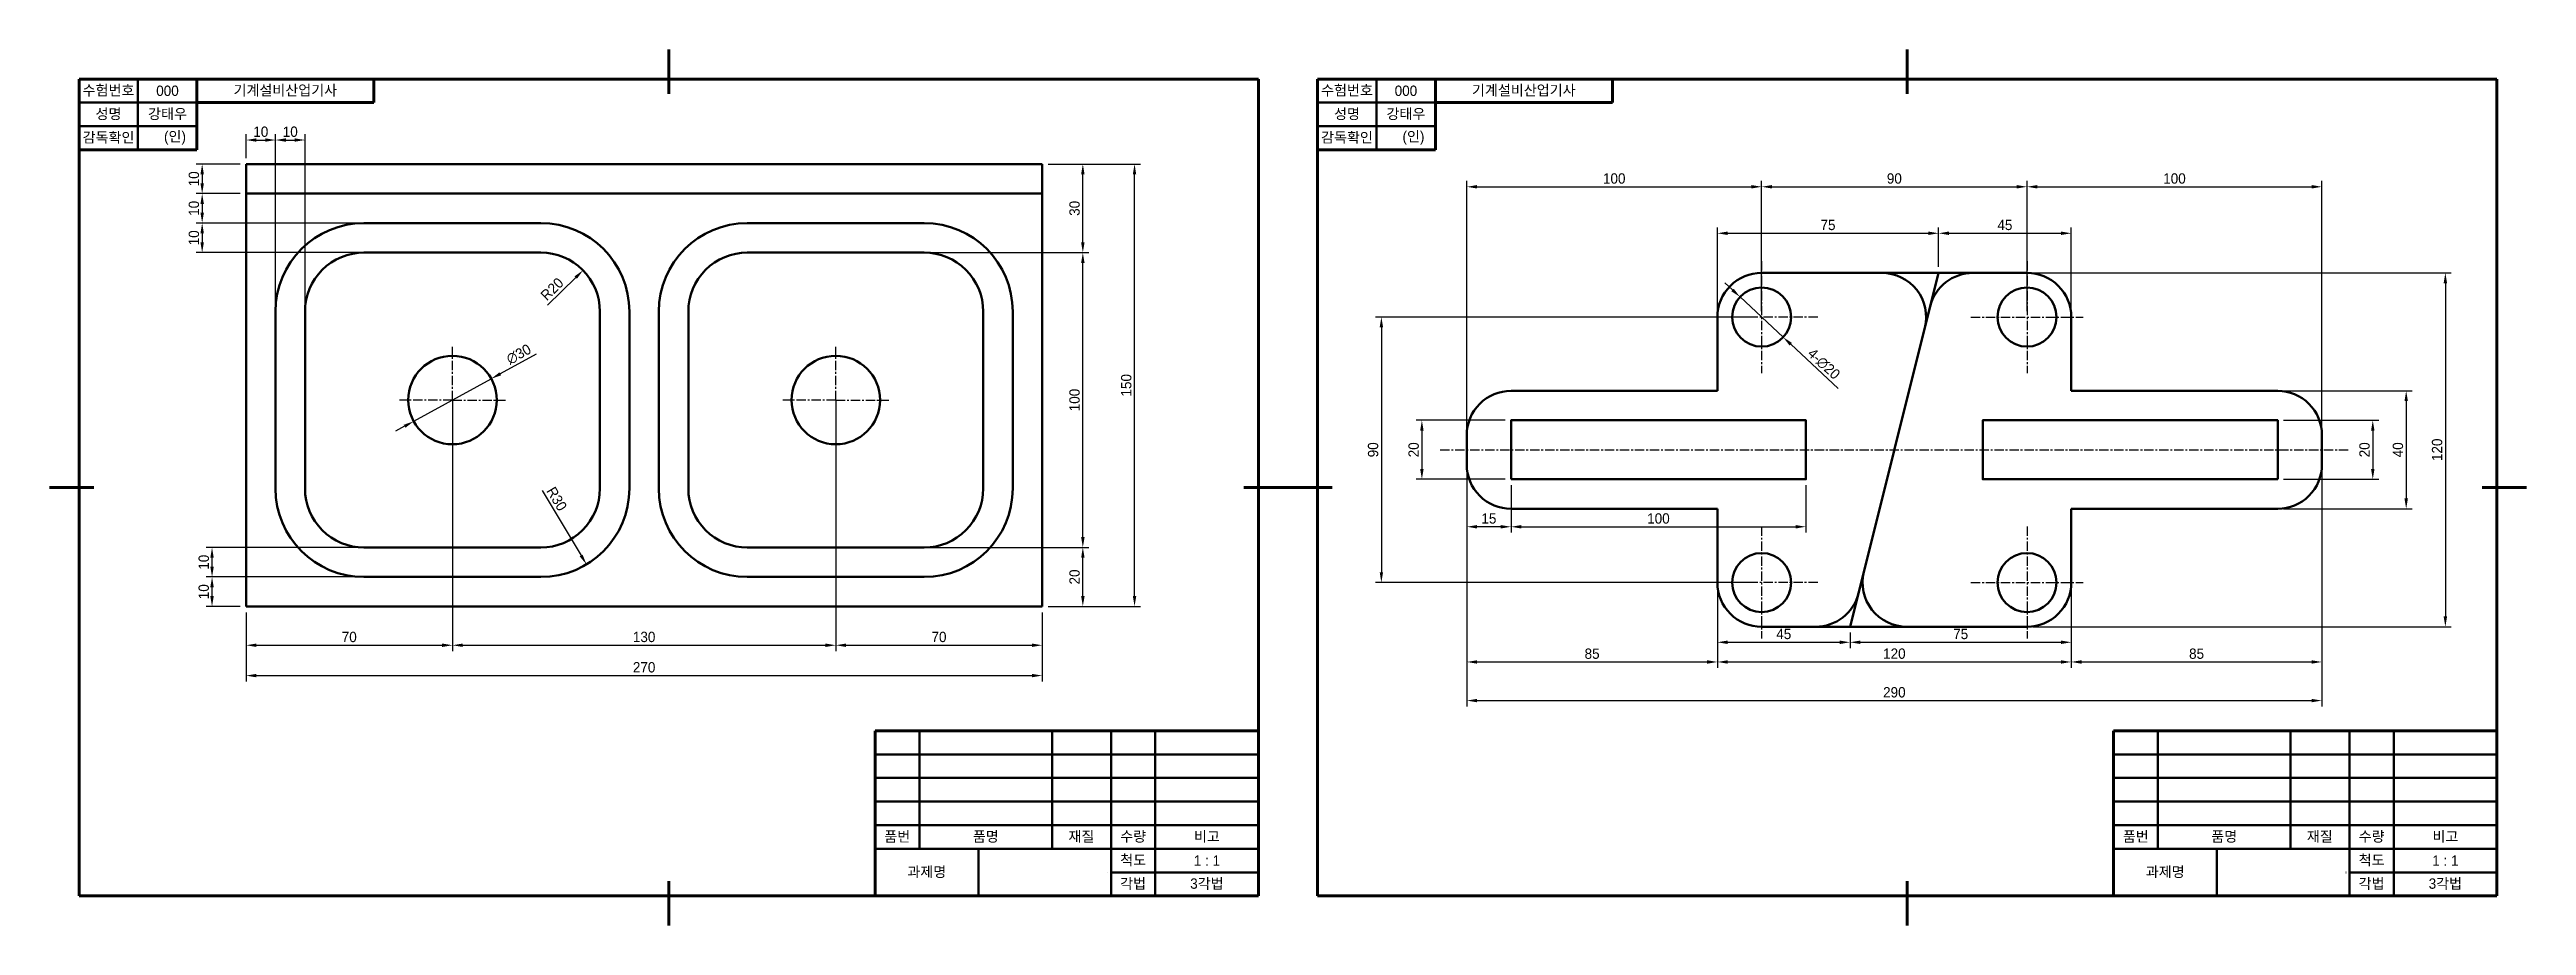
# Model space of a CAD drawing. Header units: millimetres. Extents: x 0 to 2520, y 0 to 297.
# Drawn here: x 1680 to 2520, y 0 to 297 of the extents above; entities that cross this region are included whole.
import ezdxf

# ---------------------------------------------------------------- set-up
doc = ezdxf.new("R2010")
doc.units = ezdxf.units.MM
doc.header["$LTSCALE"] = 0.1
doc.linetypes.add('CENTER', pattern=[50.8, 31.75, -6.35, 6.35, -6.35])
for name, color, linetype, lineweight in [('1.윤곽선', 5, 'Continuous', 70), ('2.외형선', 3, 'Continuous', 50), ('4.일반주서', 2, 'Continuous', 35), ('5.중심선', 1, 'CENTER', 25)]:
    doc.layers.add(name, color=color, linetype=linetype, lineweight=lineweight)
doc.styles.add('굴림', font='')
doc.styles.get('굴림').set_extended_font_data('Gulim')
doc.dimstyles.new('기계제도기능사치수', dxfattribs={"dimtxt": 3.5, "dimasz": 3.5, "dimexe": 2, "dimexo": 2, "dimgap": 1, "dimtad": 1, "dimdsep": 46, "dimtxsty": '굴림', "dimcen": 2.5, "dimclrd": 1, "dimclre": 1, "dimclrt": 2, "dimazin": 2, "dimtfac": 1, "dimtmove": 0, "dimatfit": 3, "dimfxl": 1, "dimarcsym": 0})

msp = doc.modelspace()

# ---------------------------------------------------------------- texts
at = {"layer": '4.일반주서', "char_height": 3.5, "attachment_point": 5, "style": '굴림'}
for s, insert, width in [('수험번호', (1700, 283), 20), ('성명', (1700, 275), 20), ('강태우', (1720, 275), 20), ('000', (1720, 283), 20), ('기계설비산업기사', (1759.963, 283), 60.07361), ('수험번호', (2120, 283), 20), ('성명', (2120, 275), 20), ('강태우', (2140, 275), 20), ('000', (2140, 283), 20), ('기계설비산업기사', (2179.963, 283), 60.07361), ('감독확인', (1700, 267), 20), ('    (인)', (1720, 267), 20), ('감독확인', (2120, 267), 20), ('    (인)', (2140, 267), 20), ('품번', (1967.5, 30), 15), ('품명', (1997.5, 30), 45), ('재질', (2029.926, 30), 19.8528), ('수량', (2047.5, 30), 15), ('비고', (2072.5, 30), 35), ('품번', (2387.5, 30), 15), ('품명', (2417.5, 30), 45), ('재질', (2449.926, 30), 19.8528), ('수량', (2467.5, 30), 15), ('비고', (2492.5, 30), 35), ('과제명', (1977.5, 18), 35), ('척도', (2047.5, 22), 15), ('1 : 1', (2072.5, 22), 35), ('과제명', (2397.5, 18), 35), ('척도', (2467.5, 22), 15), ('1 : 1', (2492.5, 22), 35), ('각법', (2047.463, 14), 15.0736), ('3각법', (2072.5, 14), 35), ('각법', (2467.463, 14), 15.0736), ('3각법', (2492.5, 14), 35)]:
    msp.add_mtext(s, dxfattribs=dict(at, insert=insert, width=width))

# ---------------------------------------------------------------- blocks, each defined once
blk = doc.blocks.new('*D66')
at = {"layer": '2.외형선', "color": 1, "lineweight": -2, "transparency": 16777216}
for p, q in [((1744.64, 258.16), (1729.76, 258.16)), ((1731.76, 254.66), (1731.76, 251.66)), ((1744.64, 248.16), (1729.76, 248.16))]:
    blk.add_line(p, q, dxfattribs=at)
at = {"layer": '2.외형선', "color": 1, "transparency": 16777216}
for points in [[(1731.18, 254.66), (1732.35, 254.66), (1731.76, 258.16)], [(1731.18, 251.66), (1732.35, 251.66), (1731.76, 248.16)]]:
    blk.add_solid(points, dxfattribs=at)
at = {"layer": 'Defpoints', "color": 0, "transparency": 16777216}
for p in [(1746.64, 258.16), (1731.76, 248.16), (1746.64, 248.16)]:
    blk.add_point(p, dxfattribs=at)
at = {"layer": '2.외형선', "color": 2, "transparency": 16777216, "insert": (1728.97, 253.16), "char_height": 3.5, "attachment_point": 5, "rotation": 90, "style": '굴림'}
blk.add_mtext('10', dxfattribs=at)
blk = doc.blocks.new('*D67')
at = {"layer": '2.외형선', "color": 1, "lineweight": -2, "transparency": 16777216}
for p, q in [((1744.64, 248.16), (1729.76, 248.16)), ((1731.76, 244.66), (1731.76, 241.66)), ((1784.64, 238.16), (1729.76, 238.16))]:
    blk.add_line(p, q, dxfattribs=at)
at = {"layer": '2.외형선', "color": 1, "transparency": 16777216}
for points in [[(1731.18, 244.66), (1732.35, 244.66), (1731.76, 248.16)], [(1731.18, 241.66), (1732.35, 241.66), (1731.76, 238.16)]]:
    blk.add_solid(points, dxfattribs=at)
at = {"layer": 'Defpoints', "color": 0, "transparency": 16777216}
for p in [(1746.64, 248.16), (1731.76, 238.16), (1786.64, 238.16)]:
    blk.add_point(p, dxfattribs=at)
at = {"layer": '2.외형선', "color": 2, "transparency": 16777216, "insert": (1728.97, 243.16), "char_height": 3.5, "attachment_point": 5, "rotation": 90, "style": '굴림'}
blk.add_mtext('10', dxfattribs=at)
blk = doc.blocks.new('*D68')
at = {"layer": '2.외형선', "color": 1, "lineweight": -2, "transparency": 16777216}
for p, q in [((1784.64, 238.16), (1729.76, 238.16)), ((1784.64, 228.16), (1729.76, 228.16)), ((1731.76, 234.66), (1731.76, 231.66))]:
    blk.add_line(p, q, dxfattribs=at)
at = {"layer": '2.외형선', "color": 1, "transparency": 16777216}
for points in [[(1731.18, 234.66), (1732.35, 234.66), (1731.76, 238.16)], [(1731.18, 231.66), (1732.35, 231.66), (1731.76, 228.16)]]:
    blk.add_solid(points, dxfattribs=at)
at = {"layer": 'Defpoints', "color": 0, "transparency": 16777216}
for p in [(1786.64, 238.16), (1731.76, 228.16), (1786.64, 228.16)]:
    blk.add_point(p, dxfattribs=at)
at = {"layer": '2.외형선', "color": 2, "transparency": 16777216, "insert": (1728.97, 233.16), "char_height": 3.5, "attachment_point": 5, "rotation": 90, "style": '굴림'}
blk.add_mtext('10', dxfattribs=at)
blk = doc.blocks.new('*D69')
at = {"layer": '2.외형선', "color": 1, "lineweight": -2, "transparency": 16777216}
for p, q in [((1746.64, 260.16), (1746.64, 268.32)), ((1750.14, 266.32), (1753.14, 266.32)), ((1756.64, 210.16), (1756.64, 268.32))]:
    blk.add_line(p, q, dxfattribs=at)
at = {"layer": '2.외형선', "color": 1, "transparency": 16777216}
for points in [[(1750.14, 266.9), (1750.14, 265.74), (1746.64, 266.32)], [(1753.14, 266.9), (1753.14, 265.74), (1756.64, 266.32)]]:
    blk.add_solid(points, dxfattribs=at)
at = {"layer": 'Defpoints', "color": 0, "transparency": 16777216}
for p in [(1756.64, 266.32), (1746.64, 258.16), (1756.64, 208.16)]:
    blk.add_point(p, dxfattribs=at)
at = {"layer": '2.외형선', "color": 2, "transparency": 16777216, "insert": (1751.64, 269.12), "char_height": 3.5, "attachment_point": 5, "style": '굴림'}
blk.add_mtext('10', dxfattribs=at)
blk = doc.blocks.new('*D70')
at = {"layer": '2.외형선', "color": 1, "lineweight": -2, "transparency": 16777216}
for p, q in [((1756.64, 210.16), (1756.64, 268.32)), ((1760.14, 266.32), (1763.14, 266.32)), ((1766.64, 210.16), (1766.64, 268.32))]:
    blk.add_line(p, q, dxfattribs=at)
at = {"layer": '2.외형선', "color": 1, "transparency": 16777216}
for points in [[(1760.14, 266.9), (1760.14, 265.74), (1756.64, 266.32)], [(1763.14, 266.9), (1763.14, 265.74), (1766.64, 266.32)]]:
    blk.add_solid(points, dxfattribs=at)
at = {"layer": 'Defpoints', "color": 0, "transparency": 16777216}
for p in [(1766.64, 266.32), (1756.64, 208.16), (1766.64, 208.16)]:
    blk.add_point(p, dxfattribs=at)
at = {"layer": '2.외형선', "color": 2, "transparency": 16777216, "insert": (1761.64, 269.12), "char_height": 3.5, "attachment_point": 5, "style": '굴림'}
blk.add_mtext('10', dxfattribs=at)
blk = doc.blocks.new('*D71')
at = {"layer": '2.외형선', "color": 1, "lineweight": -2, "transparency": 16777216}
for p, q in [((1784.64, 118.16), (1733.11, 118.16)), ((1735.11, 111.66), (1735.11, 114.66)), ((1744.64, 108.16), (1733.11, 108.16))]:
    blk.add_line(p, q, dxfattribs=at)
at = {"layer": '2.외형선', "color": 1, "transparency": 16777216}
for points in [[(1734.52, 114.66), (1735.69, 114.66), (1735.11, 118.16)], [(1734.52, 111.66), (1735.69, 111.66), (1735.11, 108.16)]]:
    blk.add_solid(points, dxfattribs=at)
at = {"layer": 'Defpoints', "color": 0, "transparency": 16777216}
for p in [(1735.11, 118.16), (1786.64, 118.16), (1746.64, 108.16)]:
    blk.add_point(p, dxfattribs=at)
at = {"layer": '2.외형선', "color": 2, "transparency": 16777216, "insert": (1732.31, 113.16), "char_height": 3.5, "attachment_point": 5, "rotation": 90, "style": '굴림'}
blk.add_mtext('10', dxfattribs=at)
blk = doc.blocks.new('*D72')
at = {"layer": '2.외형선', "color": 1, "lineweight": -2, "transparency": 16777216}
for p, q in [((1784.64, 128.16), (1733.11, 128.16)), ((1784.64, 118.16), (1733.11, 118.16)), ((1735.11, 121.66), (1735.11, 124.66))]:
    blk.add_line(p, q, dxfattribs=at)
at = {"layer": '2.외형선', "color": 1, "transparency": 16777216}
for points in [[(1734.52, 124.66), (1735.69, 124.66), (1735.11, 128.16)], [(1734.52, 121.66), (1735.69, 121.66), (1735.11, 118.16)]]:
    blk.add_solid(points, dxfattribs=at)
at = {"layer": 'Defpoints', "color": 0, "transparency": 16777216}
for p in [(1735.11, 128.16), (1786.64, 128.16), (1786.64, 118.16)]:
    blk.add_point(p, dxfattribs=at)
at = {"layer": '2.외형선', "color": 2, "transparency": 16777216, "insert": (1732.31, 123.16), "char_height": 3.5, "attachment_point": 5, "rotation": 90, "style": '굴림'}
blk.add_mtext('10', dxfattribs=at)
blk = doc.blocks.new('*D73')
at = {"layer": '2.외형선', "color": 1, "lineweight": -2, "transparency": 16777216}
for p, q in [((1816.64, 176.16), (1816.64, 93.01)), ((1746.64, 106.16), (1746.64, 93.01)), ((1750.14, 95.01), (1813.14, 95.01))]:
    blk.add_line(p, q, dxfattribs=at)
at = {"layer": '2.외형선', "color": 1, "transparency": 16777216}
for points in [[(1750.14, 95.59), (1750.14, 94.43), (1746.64, 95.01)], [(1813.14, 95.59), (1813.14, 94.43), (1816.64, 95.01)]]:
    blk.add_solid(points, dxfattribs=at)
at = {"layer": 'Defpoints', "color": 0, "transparency": 16777216}
for p in [(1816.64, 178.16), (1746.64, 108.16), (1816.64, 95.01)]:
    blk.add_point(p, dxfattribs=at)
at = {"layer": '2.외형선', "color": 2, "transparency": 16777216, "insert": (1781.64, 97.81), "char_height": 3.5, "attachment_point": 5, "style": '굴림'}
blk.add_mtext('70', dxfattribs=at)
blk = doc.blocks.new('*D74')
at = {"layer": '2.외형선', "color": 1, "lineweight": -2, "transparency": 16777216}
for p, q in [((1816.64, 176.16), (1816.64, 93.01)), ((1946.64, 176.16), (1946.64, 93.01)), ((1820.14, 95.01), (1943.14, 95.01))]:
    blk.add_line(p, q, dxfattribs=at)
at = {"layer": '2.외형선', "color": 1, "transparency": 16777216}
for points in [[(1820.14, 95.59), (1820.14, 94.43), (1816.64, 95.01)], [(1943.14, 95.59), (1943.14, 94.43), (1946.64, 95.01)]]:
    blk.add_solid(points, dxfattribs=at)
at = {"layer": 'Defpoints', "color": 0, "transparency": 16777216}
for p in [(1816.64, 178.16), (1946.64, 178.16), (1946.64, 95.01)]:
    blk.add_point(p, dxfattribs=at)
at = {"layer": '2.외형선', "color": 2, "transparency": 16777216, "insert": (1881.64, 97.81), "char_height": 3.5, "attachment_point": 5, "style": '굴림'}
blk.add_mtext('130', dxfattribs=at)
blk = doc.blocks.new('*D75')
at = {"layer": '2.외형선', "color": 1, "lineweight": -2, "transparency": 16777216}
for p, q in [((1946.64, 176.16), (1946.64, 93.01)), ((2016.64, 106.16), (2016.64, 93.01)), ((1950.14, 95.01), (2013.14, 95.01))]:
    blk.add_line(p, q, dxfattribs=at)
at = {"layer": '2.외형선', "color": 1, "transparency": 16777216}
for points in [[(1950.14, 95.59), (1950.14, 94.43), (1946.64, 95.01)], [(2013.14, 95.59), (2013.14, 94.43), (2016.64, 95.01)]]:
    blk.add_solid(points, dxfattribs=at)
at = {"layer": 'Defpoints', "color": 0, "transparency": 16777216}
for p in [(1946.64, 178.16), (2016.64, 108.16), (2016.64, 95.01)]:
    blk.add_point(p, dxfattribs=at)
at = {"layer": '2.외형선', "color": 2, "transparency": 16777216, "insert": (1981.64, 97.81), "char_height": 3.5, "attachment_point": 5, "style": '굴림'}
blk.add_mtext('70', dxfattribs=at)
blk = doc.blocks.new('*D76')
at = {"layer": '2.외형선', "color": 1, "lineweight": -2, "transparency": 16777216}
for p, q in [((1746.64, 106.16), (1746.64, 82.72)), ((2016.64, 106.16), (2016.64, 82.72)), ((1750.14, 84.72), (2013.14, 84.72))]:
    blk.add_line(p, q, dxfattribs=at)
at = {"layer": '2.외형선', "color": 1, "transparency": 16777216}
for points in [[(1750.14, 85.3), (1750.14, 84.14), (1746.64, 84.72)], [(2013.14, 85.3), (2013.14, 84.14), (2016.64, 84.72)]]:
    blk.add_solid(points, dxfattribs=at)
at = {"layer": 'Defpoints', "color": 0, "transparency": 16777216}
for p in [(1746.64, 108.16), (2016.64, 108.16), (2016.64, 84.72)]:
    blk.add_point(p, dxfattribs=at)
at = {"layer": '2.외형선', "color": 2, "transparency": 16777216, "insert": (1881.64, 87.52), "char_height": 3.5, "attachment_point": 5, "style": '굴림'}
blk.add_mtext('270', dxfattribs=at)
blk = doc.blocks.new('*D77')
at = {"layer": '2.외형선', "color": 1, "lineweight": -2, "transparency": 16777216}
for p, q in [((2018.64, 258.16), (2049.96, 258.16)), ((2047.96, 111.66), (2047.96, 254.66)), ((2018.64, 108.16), (2049.96, 108.16))]:
    blk.add_line(p, q, dxfattribs=at)
at = {"layer": '2.외형선', "color": 1, "transparency": 16777216}
for points in [[(2047.38, 254.66), (2048.54, 254.66), (2047.96, 258.16)], [(2047.38, 111.66), (2048.54, 111.66), (2047.96, 108.16)]]:
    blk.add_solid(points, dxfattribs=at)
at = {"layer": 'Defpoints', "color": 0, "transparency": 16777216}
for p in [(2016.64, 258.16), (2047.96, 258.16), (2016.64, 108.16)]:
    blk.add_point(p, dxfattribs=at)
at = {"layer": '2.외형선', "color": 2, "transparency": 16777216, "insert": (2045.16, 183.16), "char_height": 3.5, "attachment_point": 5, "rotation": 90, "style": '굴림'}
blk.add_mtext('150', dxfattribs=at)
blk = doc.blocks.new('*D78')
at = {"layer": '2.외형선', "color": 1, "lineweight": -2, "transparency": 16777216}
for p, q in [((1978.64, 128.16), (2032.42, 128.16)), ((2030.42, 111.66), (2030.42, 124.66)), ((2018.64, 108.16), (2032.42, 108.16))]:
    blk.add_line(p, q, dxfattribs=at)
at = {"layer": '2.외형선', "color": 1, "transparency": 16777216}
for points in [[(2029.84, 124.66), (2031.01, 124.66), (2030.42, 128.16)], [(2029.84, 111.66), (2031.01, 111.66), (2030.42, 108.16)]]:
    blk.add_solid(points, dxfattribs=at)
at = {"layer": 'Defpoints', "color": 0, "transparency": 16777216}
for p in [(1976.64, 128.16), (2030.42, 128.16), (2016.64, 108.16)]:
    blk.add_point(p, dxfattribs=at)
at = {"layer": '2.외형선', "color": 2, "transparency": 16777216, "insert": (2027.63, 118.16), "char_height": 3.5, "attachment_point": 5, "rotation": 90, "style": '굴림'}
blk.add_mtext('20', dxfattribs=at)
blk = doc.blocks.new('*D79')
at = {"layer": '2.외형선', "color": 1, "lineweight": -2, "transparency": 16777216}
for p, q in [((1978.64, 228.16), (2032.42, 228.16)), ((2030.42, 131.66), (2030.42, 224.66)), ((1978.64, 128.16), (2032.42, 128.16))]:
    blk.add_line(p, q, dxfattribs=at)
at = {"layer": '2.외형선', "color": 1, "transparency": 16777216}
for points in [[(2029.84, 224.66), (2031.01, 224.66), (2030.42, 228.16)], [(2029.84, 131.66), (2031.01, 131.66), (2030.42, 128.16)]]:
    blk.add_solid(points, dxfattribs=at)
at = {"layer": 'Defpoints', "color": 0, "transparency": 16777216}
for p in [(1976.64, 228.16), (2030.42, 228.16), (1976.64, 128.16)]:
    blk.add_point(p, dxfattribs=at)
at = {"layer": '2.외형선', "color": 2, "transparency": 16777216, "insert": (2027.62, 178.16), "char_height": 3.5, "attachment_point": 5, "rotation": 90, "style": '굴림'}
blk.add_mtext('100', dxfattribs=at)
blk = doc.blocks.new('*D80')
at = {"layer": '2.외형선', "color": 1, "lineweight": -2, "transparency": 16777216}
for p, q in [((2018.64, 258.16), (2032.42, 258.16)), ((2030.42, 231.66), (2030.42, 254.66)), ((1978.64, 228.16), (2032.42, 228.16))]:
    blk.add_line(p, q, dxfattribs=at)
at = {"layer": '2.외형선', "color": 1, "transparency": 16777216}
for points in [[(2029.84, 254.66), (2031.01, 254.66), (2030.42, 258.16)], [(2029.84, 231.66), (2031.01, 231.66), (2030.42, 228.16)]]:
    blk.add_solid(points, dxfattribs=at)
at = {"layer": 'Defpoints', "color": 0, "transparency": 16777216}
for p in [(2016.64, 258.16), (2030.42, 258.16), (1976.64, 228.16)]:
    blk.add_point(p, dxfattribs=at)
at = {"layer": '2.외형선', "color": 2, "transparency": 16777216, "insert": (2027.63, 243.16), "char_height": 3.5, "attachment_point": 5, "rotation": 90, "style": '굴림'}
blk.add_mtext('30', dxfattribs=at)
blk = doc.blocks.new('*D81')
at = {"layer": '2.외형선', "color": 1, "lineweight": -2, "transparency": 16777216}
for p, q in [((1845.01, 193.71), (1832.86, 187.05)), ((1803.49, 170.95), (1829.79, 185.37)), ((1800.42, 169.26), (1797.35, 167.58))]:
    blk.add_line(p, q, dxfattribs=at)
at = {"layer": '2.외형선', "color": 1, "transparency": 16777216}
for points in [[(1832.58, 187.56), (1833.14, 186.54), (1829.79, 185.37)], [(1800.14, 169.77), (1800.7, 168.75), (1803.49, 170.95)]]:
    blk.add_solid(points, dxfattribs=at)
at = {"layer": 'Defpoints', "color": 0, "transparency": 16777216}
for p in [(1829.79, 185.37), (1803.49, 170.95)]:
    blk.add_point(p, dxfattribs=at)
at = {"layer": '2.외형선', "color": 2, "transparency": 16777216, "insert": (1839.13, 193.67), "char_height": 3.5, "attachment_point": 5, "rotation": 28.73729, "style": '굴림'}
blk.add_mtext('∅30', dxfattribs=at)
blk = doc.blocks.new('*D82')
at = {"layer": '2.외형선', "color": 1, "lineweight": -2, "transparency": 16777216}
blk.add_line((1848.85, 210.31), (1858.44, 219.69), dxfattribs=at)
at = {"layer": '2.외형선', "color": 1, "transparency": 16777216}
blk.add_solid([(1858.03, 220.11), (1858.85, 219.28), (1860.94, 222.14)], dxfattribs=at)
at = {"layer": 'Defpoints', "color": 0, "transparency": 16777216}
for p in [(1860.94, 222.14), (1846.64, 208.16)]:
    blk.add_point(p, dxfattribs=at)
at = {"layer": '2.외형선', "color": 2, "transparency": 16777216, "insert": (1850.43, 215.78), "char_height": 3.5, "attachment_point": 5, "rotation": 44.36006, "style": '굴림'}
blk.add_mtext('R20', dxfattribs=at)
blk = doc.blocks.new('*D83')
at = {"layer": '2.외형선', "color": 1, "lineweight": -2, "transparency": 16777216}
blk.add_line((1847.06, 147.46), (1860.28, 125.44), dxfattribs=at)
at = {"layer": '2.외형선', "color": 1, "transparency": 16777216}
blk.add_solid([(1860.78, 125.74), (1859.78, 125.14), (1862.08, 122.44)], dxfattribs=at)
at = {"layer": 'Defpoints', "color": 0, "transparency": 16777216}
for p in [(1846.64, 148.16), (1862.08, 122.44)]:
    blk.add_point(p, dxfattribs=at)
at = {"layer": '2.외형선', "color": 2, "transparency": 16777216, "insert": (1852.01, 144.65), "char_height": 3.5, "attachment_point": 5, "rotation": 300.98024, "style": '굴림'}
blk.add_mtext('R30', dxfattribs=at)
blk = doc.blocks.new('*D87')
at = {"layer": '5.중심선', "color": 1, "linetype": 'ByBlock', "lineweight": -2, "transparency": 16777216}
for p, q in [((2173.63, 171.28), (2143.41, 171.28)), ((2145.41, 167.78), (2145.41, 154.78)), ((2173.63, 151.28), (2143.41, 151.28))]:
    blk.add_line(p, q, dxfattribs=at)
at = {"layer": '5.중심선', "color": 1, "linetype": 'ByBlock', "transparency": 16777216}
for points in [[(2144.83, 167.78), (2145.99, 167.78), (2145.41, 171.28)], [(2144.83, 154.78), (2145.99, 154.78), (2145.41, 151.28)]]:
    blk.add_solid(points, dxfattribs=at)
at = {"layer": 'Defpoints', "color": 0, "linetype": 'ByBlock', "transparency": 16777216}
for p in [(2175.63, 171.28), (2145.41, 151.28), (2175.63, 151.28)]:
    blk.add_point(p, dxfattribs=at)
at = {"layer": '5.중심선', "color": 2, "linetype": 'ByBlock', "transparency": 16777216, "insert": (2142.62, 161.28), "char_height": 3.5, "attachment_point": 5, "rotation": 90, "style": '굴림'}
blk.add_mtext('20', dxfattribs=at)
blk = doc.blocks.new('*D88')
at = {"layer": '5.중심선', "color": 1, "linetype": 'ByBlock', "lineweight": -2, "transparency": 16777216}
for p, q in [((2258.63, 206.28), (2129.67, 206.28)), ((2131.67, 202.78), (2131.67, 119.78)), ((2258.63, 116.28), (2129.67, 116.28))]:
    blk.add_line(p, q, dxfattribs=at)
at = {"layer": '5.중심선', "color": 1, "linetype": 'ByBlock', "transparency": 16777216}
for points in [[(2131.09, 202.78), (2132.25, 202.78), (2131.67, 206.28)], [(2131.09, 119.78), (2132.25, 119.78), (2131.67, 116.28)]]:
    blk.add_solid(points, dxfattribs=at)
at = {"layer": 'Defpoints', "color": 0, "linetype": 'ByBlock', "transparency": 16777216}
for p in [(2260.63, 206.28), (2131.67, 116.28), (2260.63, 116.28)]:
    blk.add_point(p, dxfattribs=at)
at = {"layer": '5.중심선', "color": 2, "linetype": 'ByBlock', "transparency": 16777216, "insert": (2128.87, 161.28), "char_height": 3.5, "attachment_point": 5, "rotation": 90, "style": '굴림'}
blk.add_mtext('90', dxfattribs=at)
blk = doc.blocks.new('*D89')
at = {"layer": '5.중심선', "color": 1, "linetype": 'ByBlock', "lineweight": -2, "transparency": 16777216}
for p, q in [((2160.63, 154.28), (2160.63, 133.19)), ((2175.63, 149.28), (2175.63, 133.19)), ((2172.13, 135.19), (2164.13, 135.19))]:
    blk.add_line(p, q, dxfattribs=at)
at = {"layer": '5.중심선', "color": 1, "linetype": 'ByBlock', "transparency": 16777216}
for points in [[(2164.13, 135.77), (2164.13, 134.6), (2160.63, 135.19)], [(2172.13, 135.77), (2172.13, 134.6), (2175.63, 135.19)]]:
    blk.add_solid(points, dxfattribs=at)
at = {"layer": 'Defpoints', "color": 0, "linetype": 'ByBlock', "transparency": 16777216}
for p in [(2160.63, 156.28), (2175.63, 151.28), (2160.63, 135.19)]:
    blk.add_point(p, dxfattribs=at)
at = {"layer": '5.중심선', "color": 2, "linetype": 'ByBlock', "transparency": 16777216, "insert": (2168.13, 137.98), "char_height": 3.5, "attachment_point": 5, "style": '굴림'}
blk.add_mtext('15', dxfattribs=at)
blk = doc.blocks.new('*D90')
at = {"layer": '5.중심선', "color": 1, "linetype": 'ByBlock', "lineweight": -2, "transparency": 16777216}
for p, q in [((2175.63, 149.28), (2175.63, 133.19)), ((2275.63, 149.28), (2275.63, 133.19)), ((2179.13, 135.19), (2272.13, 135.19))]:
    blk.add_line(p, q, dxfattribs=at)
at = {"layer": '5.중심선', "color": 1, "linetype": 'ByBlock', "transparency": 16777216}
for points in [[(2179.13, 135.77), (2179.13, 134.6), (2175.63, 135.19)], [(2272.13, 135.77), (2272.13, 134.6), (2275.63, 135.19)]]:
    blk.add_solid(points, dxfattribs=at)
at = {"layer": 'Defpoints', "color": 0, "linetype": 'ByBlock', "transparency": 16777216}
for p in [(2175.63, 151.28), (2275.63, 151.28), (2275.63, 135.19)]:
    blk.add_point(p, dxfattribs=at)
at = {"layer": '5.중심선', "color": 2, "linetype": 'ByBlock', "transparency": 16777216, "insert": (2225.63, 137.98), "char_height": 3.5, "attachment_point": 5, "style": '굴림'}
blk.add_mtext('100', dxfattribs=at)
blk = doc.blocks.new('*D91')
at = {"layer": '5.중심선', "color": 1, "linetype": 'ByBlock', "lineweight": -2, "transparency": 16777216}
for p, q in [((2160.63, 154.28), (2160.63, 87.34)), ((2245.63, 114.28), (2245.63, 87.34)), ((2164.13, 89.34), (2242.13, 89.34))]:
    blk.add_line(p, q, dxfattribs=at)
at = {"layer": '5.중심선', "color": 1, "linetype": 'ByBlock', "transparency": 16777216}
for points in [[(2164.13, 89.92), (2164.13, 88.76), (2160.63, 89.34)], [(2242.13, 89.92), (2242.13, 88.76), (2245.63, 89.34)]]:
    blk.add_solid(points, dxfattribs=at)
at = {"layer": 'Defpoints', "color": 0, "linetype": 'ByBlock', "transparency": 16777216}
for p in [(2160.63, 156.28), (2245.63, 116.28), (2245.63, 89.34)]:
    blk.add_point(p, dxfattribs=at)
at = {"layer": '5.중심선', "color": 2, "linetype": 'ByBlock', "transparency": 16777216, "insert": (2203.13, 92.13), "char_height": 3.5, "attachment_point": 5, "style": '굴림'}
blk.add_mtext('85', dxfattribs=at)
blk = doc.blocks.new('*D92')
at = {"layer": '5.중심선', "color": 1, "linetype": 'ByBlock', "lineweight": -2, "transparency": 16777216}
for p, q in [((2245.63, 114.28), (2245.63, 87.34)), ((2365.63, 114.28), (2365.63, 87.34)), ((2249.13, 89.34), (2362.13, 89.34))]:
    blk.add_line(p, q, dxfattribs=at)
at = {"layer": '5.중심선', "color": 1, "linetype": 'ByBlock', "transparency": 16777216}
for points in [[(2249.13, 89.92), (2249.13, 88.76), (2245.63, 89.34)], [(2362.13, 89.92), (2362.13, 88.76), (2365.63, 89.34)]]:
    blk.add_solid(points, dxfattribs=at)
at = {"layer": 'Defpoints', "color": 0, "linetype": 'ByBlock', "transparency": 16777216}
for p in [(2245.63, 116.28), (2365.63, 116.28), (2365.63, 89.34)]:
    blk.add_point(p, dxfattribs=at)
at = {"layer": '5.중심선', "color": 2, "linetype": 'ByBlock', "transparency": 16777216, "insert": (2305.63, 92.14), "char_height": 3.5, "attachment_point": 5, "style": '굴림'}
blk.add_mtext('120', dxfattribs=at)
blk = doc.blocks.new('*D93')
at = {"layer": '5.중심선', "color": 1, "linetype": 'ByBlock', "lineweight": -2, "transparency": 16777216}
for p, q in [((2245.63, 114.28), (2245.63, 94.02)), ((2249.13, 96.02), (2287.13, 96.02)), ((2290.63, 99.28), (2290.63, 94.02))]:
    blk.add_line(p, q, dxfattribs=at)
at = {"layer": '5.중심선', "color": 1, "linetype": 'ByBlock', "transparency": 16777216}
for points in [[(2249.13, 96.6), (2249.13, 95.43), (2245.63, 96.02)], [(2287.13, 96.6), (2287.13, 95.43), (2290.63, 96.02)]]:
    blk.add_solid(points, dxfattribs=at)
at = {"layer": 'Defpoints', "color": 0, "linetype": 'ByBlock', "transparency": 16777216}
for p in [(2245.63, 116.28), (2290.63, 101.28), (2290.63, 96.02)]:
    blk.add_point(p, dxfattribs=at)
at = {"layer": '5.중심선', "color": 2, "linetype": 'ByBlock', "transparency": 16777216, "insert": (2268.13, 98.81), "char_height": 3.5, "attachment_point": 5, "style": '굴림'}
blk.add_mtext('45', dxfattribs=at)
blk = doc.blocks.new('*D94')
at = {"layer": '5.중심선', "color": 1, "linetype": 'ByBlock', "lineweight": -2, "transparency": 16777216}
for p, q in [((2365.63, 114.28), (2365.63, 94.02)), ((2290.63, 99.28), (2290.63, 94.02)), ((2294.13, 96.02), (2362.13, 96.02))]:
    blk.add_line(p, q, dxfattribs=at)
at = {"layer": '5.중심선', "color": 1, "linetype": 'ByBlock', "transparency": 16777216}
for points in [[(2294.13, 96.6), (2294.13, 95.43), (2290.63, 96.02)], [(2362.13, 96.6), (2362.13, 95.43), (2365.63, 96.02)]]:
    blk.add_solid(points, dxfattribs=at)
at = {"layer": 'Defpoints', "color": 0, "linetype": 'ByBlock', "transparency": 16777216}
for p in [(2365.63, 116.28), (2290.63, 101.28), (2365.63, 96.02)]:
    blk.add_point(p, dxfattribs=at)
at = {"layer": '5.중심선', "color": 2, "linetype": 'ByBlock', "transparency": 16777216, "insert": (2328.13, 98.81), "char_height": 3.5, "attachment_point": 5, "style": '굴림'}
blk.add_mtext('75', dxfattribs=at)
blk = doc.blocks.new('*D95')
at = {"layer": '5.중심선', "color": 1, "linetype": 'ByBlock', "lineweight": -2, "transparency": 16777216}
for p, q in [((2450.63, 154.28), (2450.63, 87.34)), ((2365.63, 114.28), (2365.63, 87.34)), ((2369.13, 89.34), (2447.13, 89.34))]:
    blk.add_line(p, q, dxfattribs=at)
at = {"layer": '5.중심선', "color": 1, "linetype": 'ByBlock', "transparency": 16777216}
for points in [[(2369.13, 89.92), (2369.13, 88.76), (2365.63, 89.34)], [(2447.13, 89.92), (2447.13, 88.76), (2450.63, 89.34)]]:
    blk.add_solid(points, dxfattribs=at)
at = {"layer": 'Defpoints', "color": 0, "linetype": 'ByBlock', "transparency": 16777216}
for p in [(2450.63, 156.28), (2365.63, 116.28), (2450.63, 89.34)]:
    blk.add_point(p, dxfattribs=at)
at = {"layer": '5.중심선', "color": 2, "linetype": 'ByBlock', "transparency": 16777216, "insert": (2408.13, 92.13), "char_height": 3.5, "attachment_point": 5, "style": '굴림'}
blk.add_mtext('85', dxfattribs=at)
blk = doc.blocks.new('*D96')
at = {"layer": '5.중심선', "color": 1, "linetype": 'ByBlock', "lineweight": -2, "transparency": 16777216}
for p, q in [((2160.63, 154.28), (2160.63, 74.25)), ((2450.63, 154.28), (2450.63, 74.25)), ((2164.13, 76.25), (2447.13, 76.25))]:
    blk.add_line(p, q, dxfattribs=at)
at = {"layer": '5.중심선', "color": 1, "linetype": 'ByBlock', "transparency": 16777216}
for points in [[(2164.13, 76.83), (2164.13, 75.66), (2160.63, 76.25)], [(2447.13, 76.83), (2447.13, 75.66), (2450.63, 76.25)]]:
    blk.add_solid(points, dxfattribs=at)
at = {"layer": 'Defpoints', "color": 0, "linetype": 'ByBlock', "transparency": 16777216}
for p in [(2160.63, 156.28), (2450.63, 156.28), (2450.63, 76.25)]:
    blk.add_point(p, dxfattribs=at)
at = {"layer": '5.중심선', "color": 2, "linetype": 'ByBlock', "transparency": 16777216, "insert": (2305.63, 79.04), "char_height": 3.5, "attachment_point": 5, "style": '굴림'}
blk.add_mtext('290', dxfattribs=at)
blk = doc.blocks.new('*D97')
at = {"layer": '5.중심선', "color": 1, "linetype": 'ByBlock', "lineweight": -2, "transparency": 16777216}
for p, q in [((2250.75, 215.48), (2248.19, 217.87)), ((2253.31, 213.1), (2267.94, 199.46)), ((2286.59, 182.07), (2270.5, 197.07))]:
    blk.add_line(p, q, dxfattribs=at)
at = {"layer": '5.중심선', "color": 1, "linetype": 'ByBlock', "transparency": 16777216}
for points in [[(2251.15, 215.91), (2250.36, 215.06), (2253.31, 213.1)], [(2270.9, 197.5), (2270.1, 196.64), (2267.94, 199.46)]]:
    blk.add_solid(points, dxfattribs=at)
at = {"layer": 'Defpoints', "color": 0, "linetype": 'ByBlock', "transparency": 16777216}
for p in [(2253.31, 213.1), (2267.94, 199.46)]:
    blk.add_point(p, dxfattribs=at)
at = {"layer": '5.중심선', "color": 2, "linetype": 'ByBlock', "transparency": 16777216, "insert": (2281.7, 190.39), "char_height": 3.5, "attachment_point": 5, "rotation": 317.00691, "style": '굴림'}
blk.add_mtext('{\\fPMingLiU|b0|i0|c129|p0;4-\\fPMingLiU|b0|i0|c136|p0;∅20}', dxfattribs=at)
blk = doc.blocks.new('*D98')
at = {"layer": '5.중심선', "color": 1, "linetype": 'ByBlock', "lineweight": -2, "transparency": 16777216}
for p, q in [((2245.63, 208.28), (2245.63, 236.7)), ((2320.63, 223.28), (2320.63, 236.7)), ((2249.13, 234.7), (2317.13, 234.7))]:
    blk.add_line(p, q, dxfattribs=at)
at = {"layer": '5.중심선', "color": 1, "linetype": 'ByBlock', "transparency": 16777216}
for points in [[(2249.13, 235.29), (2249.13, 234.12), (2245.63, 234.7)], [(2317.13, 235.29), (2317.13, 234.12), (2320.63, 234.7)]]:
    blk.add_solid(points, dxfattribs=at)
at = {"layer": 'Defpoints', "color": 0, "linetype": 'ByBlock', "transparency": 16777216}
for p in [(2320.63, 234.7), (2320.63, 221.28), (2245.63, 206.28)]:
    blk.add_point(p, dxfattribs=at)
at = {"layer": '5.중심선', "color": 2, "linetype": 'ByBlock', "transparency": 16777216, "insert": (2283.13, 237.5), "char_height": 3.5, "attachment_point": 5, "style": '굴림'}
blk.add_mtext('75', dxfattribs=at)
blk = doc.blocks.new('*D99')
at = {"layer": '5.중심선', "color": 1, "linetype": 'ByBlock', "lineweight": -2, "transparency": 16777216}
for p, q in [((2320.63, 223.28), (2320.63, 236.7)), ((2365.63, 208.28), (2365.63, 236.7)), ((2324.13, 234.7), (2362.13, 234.7))]:
    blk.add_line(p, q, dxfattribs=at)
at = {"layer": '5.중심선', "color": 1, "linetype": 'ByBlock', "transparency": 16777216}
for points in [[(2324.13, 235.29), (2324.13, 234.12), (2320.63, 234.7)], [(2362.13, 235.29), (2362.13, 234.12), (2365.63, 234.7)]]:
    blk.add_solid(points, dxfattribs=at)
at = {"layer": 'Defpoints', "color": 0, "linetype": 'ByBlock', "transparency": 16777216}
for p in [(2365.63, 234.7), (2320.63, 221.28), (2365.63, 206.28)]:
    blk.add_point(p, dxfattribs=at)
at = {"layer": '5.중심선', "color": 2, "linetype": 'ByBlock', "transparency": 16777216, "insert": (2343.13, 237.5), "char_height": 3.5, "attachment_point": 5, "style": '굴림'}
blk.add_mtext('45', dxfattribs=at)
blk = doc.blocks.new('*D100')
at = {"layer": '5.중심선', "color": 1, "linetype": 'ByBlock', "lineweight": -2, "transparency": 16777216}
for p, q in [((2160.63, 168.28), (2160.63, 252.46)), ((2260.63, 208.28), (2260.63, 252.46)), ((2164.13, 250.46), (2257.13, 250.46))]:
    blk.add_line(p, q, dxfattribs=at)
at = {"layer": '5.중심선', "color": 1, "linetype": 'ByBlock', "transparency": 16777216}
for points in [[(2164.13, 251.05), (2164.13, 249.88), (2160.63, 250.46)], [(2257.13, 251.05), (2257.13, 249.88), (2260.63, 250.46)]]:
    blk.add_solid(points, dxfattribs=at)
at = {"layer": 'Defpoints', "color": 0, "linetype": 'ByBlock', "transparency": 16777216}
for p in [(2260.63, 250.46), (2260.63, 206.28), (2160.63, 166.28)]:
    blk.add_point(p, dxfattribs=at)
at = {"layer": '5.중심선', "color": 2, "linetype": 'ByBlock', "transparency": 16777216, "insert": (2210.63, 253.26), "char_height": 3.5, "attachment_point": 5, "style": '굴림'}
blk.add_mtext('100', dxfattribs=at)
blk = doc.blocks.new('*D101')
at = {"layer": '5.중심선', "color": 1, "linetype": 'ByBlock', "lineweight": -2, "transparency": 16777216}
for p, q in [((2260.63, 208.28), (2260.63, 252.46)), ((2350.63, 208.28), (2350.63, 252.46)), ((2264.13, 250.46), (2347.13, 250.46))]:
    blk.add_line(p, q, dxfattribs=at)
at = {"layer": '5.중심선', "color": 1, "linetype": 'ByBlock', "transparency": 16777216}
for points in [[(2264.13, 251.05), (2264.13, 249.88), (2260.63, 250.46)], [(2347.13, 251.05), (2347.13, 249.88), (2350.63, 250.46)]]:
    blk.add_solid(points, dxfattribs=at)
at = {"layer": 'Defpoints', "color": 0, "linetype": 'ByBlock', "transparency": 16777216}
for p in [(2350.63, 250.46), (2260.63, 206.28), (2350.63, 206.28)]:
    blk.add_point(p, dxfattribs=at)
at = {"layer": '5.중심선', "color": 2, "linetype": 'ByBlock', "transparency": 16777216, "insert": (2305.63, 253.26), "char_height": 3.5, "attachment_point": 5, "style": '굴림'}
blk.add_mtext('90', dxfattribs=at)
blk = doc.blocks.new('*D102')
at = {"layer": '5.중심선', "color": 1, "linetype": 'ByBlock', "lineweight": -2, "transparency": 16777216}
for p, q in [((2350.63, 208.28), (2350.63, 252.46)), ((2450.63, 168.28), (2450.63, 252.46)), ((2354.13, 250.46), (2447.13, 250.46))]:
    blk.add_line(p, q, dxfattribs=at)
at = {"layer": '5.중심선', "color": 1, "linetype": 'ByBlock', "transparency": 16777216}
for points in [[(2354.13, 251.05), (2354.13, 249.88), (2350.63, 250.46)], [(2447.13, 251.05), (2447.13, 249.88), (2450.63, 250.46)]]:
    blk.add_solid(points, dxfattribs=at)
at = {"layer": 'Defpoints', "color": 0, "linetype": 'ByBlock', "transparency": 16777216}
for p in [(2450.63, 250.46), (2350.63, 206.28), (2450.63, 166.28)]:
    blk.add_point(p, dxfattribs=at)
at = {"layer": '5.중심선', "color": 2, "linetype": 'ByBlock', "transparency": 16777216, "insert": (2400.63, 253.26), "char_height": 3.5, "attachment_point": 5, "style": '굴림'}
blk.add_mtext('100', dxfattribs=at)
blk = doc.blocks.new('*D103')
at = {"layer": '5.중심선', "color": 1, "linetype": 'ByBlock', "lineweight": -2, "transparency": 16777216}
for p, q in [((2437.63, 171.28), (2469.88, 171.28)), ((2467.88, 167.78), (2467.88, 154.78)), ((2437.63, 151.28), (2469.88, 151.28))]:
    blk.add_line(p, q, dxfattribs=at)
at = {"layer": '5.중심선', "color": 1, "linetype": 'ByBlock', "transparency": 16777216}
for points in [[(2467.3, 167.78), (2468.47, 167.78), (2467.88, 171.28)], [(2467.3, 154.78), (2468.47, 154.78), (2467.88, 151.28)]]:
    blk.add_solid(points, dxfattribs=at)
at = {"layer": 'Defpoints', "color": 0, "linetype": 'ByBlock', "transparency": 16777216}
for p in [(2435.63, 171.28), (2435.63, 151.28), (2467.88, 151.28)]:
    blk.add_point(p, dxfattribs=at)
at = {"layer": '5.중심선', "color": 2, "linetype": 'ByBlock', "transparency": 16777216, "insert": (2465.09, 161.28), "char_height": 3.5, "attachment_point": 5, "rotation": 90, "style": '굴림'}
blk.add_mtext('20', dxfattribs=at)
blk = doc.blocks.new('*D104')
at = {"layer": '5.중심선', "color": 1, "linetype": 'ByBlock', "lineweight": -2, "transparency": 16777216}
for p, q in [((2437.63, 181.28), (2481.21, 181.28)), ((2479.21, 177.78), (2479.21, 144.78)), ((2437.63, 141.28), (2481.21, 141.28))]:
    blk.add_line(p, q, dxfattribs=at)
at = {"layer": '5.중심선', "color": 1, "linetype": 'ByBlock', "transparency": 16777216}
for points in [[(2478.63, 177.78), (2479.8, 177.78), (2479.21, 181.28)], [(2478.63, 144.78), (2479.8, 144.78), (2479.21, 141.28)]]:
    blk.add_solid(points, dxfattribs=at)
at = {"layer": 'Defpoints', "color": 0, "linetype": 'ByBlock', "transparency": 16777216}
for p in [(2435.63, 181.28), (2435.63, 141.28), (2479.21, 141.28)]:
    blk.add_point(p, dxfattribs=at)
at = {"layer": '5.중심선', "color": 2, "linetype": 'ByBlock', "transparency": 16777216, "insert": (2476.42, 161.28), "char_height": 3.5, "attachment_point": 5, "rotation": 90, "style": '굴림'}
blk.add_mtext('40', dxfattribs=at)
blk = doc.blocks.new('*D105')
at = {"layer": '5.중심선', "color": 1, "linetype": 'ByBlock', "lineweight": -2, "transparency": 16777216}
for p, q in [((2352.63, 221.28), (2494.5, 221.28)), ((2492.5, 217.78), (2492.5, 104.78)), ((2352.63, 101.28), (2494.5, 101.28))]:
    blk.add_line(p, q, dxfattribs=at)
at = {"layer": '5.중심선', "color": 1, "linetype": 'ByBlock', "transparency": 16777216}
for points in [[(2491.91, 217.78), (2493.08, 217.78), (2492.5, 221.28)], [(2491.91, 104.78), (2493.08, 104.78), (2492.5, 101.28)]]:
    blk.add_solid(points, dxfattribs=at)
at = {"layer": 'Defpoints', "color": 0, "linetype": 'ByBlock', "transparency": 16777216}
for p in [(2350.63, 221.28), (2350.63, 101.28), (2492.5, 101.28)]:
    blk.add_point(p, dxfattribs=at)
at = {"layer": '5.중심선', "color": 2, "linetype": 'ByBlock', "transparency": 16777216, "insert": (2489.7, 161.28), "char_height": 3.5, "attachment_point": 5, "rotation": 90, "style": '굴림'}
blk.add_mtext('120', dxfattribs=at)

# ---------------------------------------------------------------- dimensions: what is measured, and where the dimension line sits
at = {"layer": '2.외형선'}
for base, p1, p2, picture, middle in [((1756.642, 266.319), (1746.642, 258.158), (1756.642, 208.158), '*D69', (1751.642, 269.118)), ((1816.642, 95.009), (1746.642, 108.158), (1816.642, 178.158), '*D73', (1781.642, 97.806)), ((2016.642, 84.721), (1746.642, 108.158), (2016.642, 108.158), '*D76', (1881.642, 87.517))]:
    dim = msp.add_linear_dim(base=base, p1=p1, p2=p2, dimstyle='기계제도기능사치수', dxfattribs=at)
    dim.commit()
    dim.dimension.update_dxf_attribs({"geometry": picture, "text_midpoint": middle})
for base, p1, p2, picture, middle in [((1766.642, 266.319), (1756.642, 208.158), (1766.642, 208.158), '*D70', (1761.642, 269.118)), ((1946.642, 95.009), (1816.642, 178.158), (1946.642, 178.158), '*D74', (1881.642, 97.808)), ((2016.642, 95.009), (1946.642, 178.158), (2016.642, 108.158), '*D75', (1981.642, 97.806))]:
    dim = msp.add_linear_dim(base=base, p1=p1, p2=p2, dimstyle='기계제도기능사치수', override={"dimtmove": 1}, dxfattribs=at)
    dim.commit()
    dim.dimension.update_dxf_attribs({"geometry": picture, "text_midpoint": middle})
for base, p1, p2, picture, middle in [((1731.764, 248.158), (1746.642, 258.158), (1746.642, 248.158), '*D66', (1728.965, 253.158)), ((2047.961, 258.158), (2016.642, 108.158), (2016.642, 258.158), '*D77', (2045.162, 183.158)), ((2030.424, 128.158), (2016.642, 108.158), (1976.642, 128.158), '*D78', (2027.629, 118.158)), ((1735.107, 118.158), (1746.642, 108.158), (1786.642, 118.158), '*D71', (1732.308, 113.158))]:
    dim = msp.add_linear_dim(base=base, p1=p1, p2=p2, angle=90, dimstyle='기계제도기능사치수', dxfattribs=at)
    dim.commit()
    dim.dimension.update_dxf_attribs({"geometry": picture, "text_midpoint": middle})
for base, p1, p2, picture, middle in [((2030.424, 258.158), (1976.642, 228.158), (2016.642, 258.158), '*D80', (2027.629, 243.158)), ((1731.764, 238.158), (1746.642, 248.158), (1786.642, 238.158), '*D67', (1728.965, 243.158)), ((1731.764, 228.158), (1786.642, 238.158), (1786.642, 228.158), '*D68', (1728.965, 233.158)), ((2030.424, 228.158), (1976.642, 128.158), (1976.642, 228.158), '*D79', (2027.625, 178.158)), ((1735.107, 128.158), (1786.642, 118.158), (1786.642, 128.158), '*D72', (1732.308, 123.158))]:
    dim = msp.add_linear_dim(base=base, p1=p1, p2=p2, angle=90, dimstyle='기계제도기능사치수', override={"dimtmove": 1}, dxfattribs=at)
    dim.commit()
    dim.dimension.update_dxf_attribs({"geometry": picture, "text_midpoint": middle})
for center, mpoint, picture, middle in [((1846.642, 208.158), (1860.941, 222.141), '*D82', (1852.391, 213.78)), ((1846.642, 148.158), (1862.084, 122.438), '*D83', (1849.612, 143.212))]:
    dim = msp.add_radius_dim(center=center, mpoint=mpoint, dimstyle='기계제도기능사치수', dxfattribs=at)
    dim.commit()
    dim.dimension.update_dxf_attribs({"geometry": picture, "text_midpoint": middle, "dimtype": 164})
dim = msp.add_diameter_dim_2p(p1=(1803.49, 170.946), p2=(1829.795, 185.37), dimstyle='기계제도기능사치수', dxfattribs=at)
dim.commit()
dim.dimension.update_dxf_attribs({"geometry": '*D81', "text_midpoint": (1839.128, 193.675)})
at = {"layer": '5.중심선', "linetype": 'ByBlock'}
for base, p1, p2, picture, middle in [((2260.628, 250.462), (2160.628, 166.276), (2260.628, 206.276), '*D100', (2210.628, 253.261)), ((2320.628, 234.703), (2245.628, 206.276), (2320.628, 221.276), '*D98', (2283.128, 237.497)), ((2160.628, 135.186), (2175.628, 151.276), (2160.628, 156.276), '*D89', (2168.128, 137.985)), ((2245.628, 89.34), (2160.628, 156.276), (2245.628, 116.276), '*D91', (2203.128, 92.134)), ((2450.628, 76.248), (2160.628, 156.276), (2450.628, 156.276), '*D96', (2305.628, 79.042)), ((2290.628, 96.017), (2245.628, 116.276), (2290.628, 101.276), '*D93', (2268.128, 98.814))]:
    dim = msp.add_linear_dim(base=base, p1=p1, p2=p2, dimstyle='기계제도기능사치수', dxfattribs=at)
    dim.commit()
    dim.dimension.update_dxf_attribs({"geometry": picture, "text_midpoint": middle})
for base, p1, p2, picture, middle in [((2350.628, 250.462), (2260.628, 206.276), (2350.628, 206.276), '*D101', (2305.628, 253.257)), ((2450.628, 250.462), (2350.628, 206.276), (2450.628, 166.276), '*D102', (2400.628, 253.261)), ((2365.628, 234.703), (2320.628, 221.276), (2365.628, 206.276), '*D99', (2343.128, 237.499)), ((2275.628, 135.186), (2175.628, 151.276), (2275.628, 151.276), '*D90', (2225.628, 137.985)), ((2450.628, 89.34), (2365.628, 116.276), (2450.628, 156.276), '*D95', (2408.128, 92.134)), ((2365.628, 89.34), (2245.628, 116.276), (2365.628, 116.276), '*D92', (2305.628, 92.139)), ((2365.628, 96.017), (2290.628, 101.276), (2365.628, 116.276), '*D94', (2328.128, 98.812))]:
    dim = msp.add_linear_dim(base=base, p1=p1, p2=p2, dimstyle='기계제도기능사치수', override={"dimtmove": 1}, dxfattribs=at)
    dim.commit()
    dim.dimension.update_dxf_attribs({"geometry": picture, "text_midpoint": middle})
for base, p1, p2, picture, middle in [((2492.498, 101.276), (2350.628, 221.276), (2350.628, 101.276), '*D105', (2489.699, 161.276)), ((2131.669, 116.276), (2260.628, 206.276), (2260.628, 116.276), '*D88', (2128.875, 161.276)), ((2479.214, 141.276), (2435.628, 181.276), (2435.628, 141.276), '*D104', (2476.417, 161.276)), ((2145.41, 151.276), (2175.628, 171.276), (2175.628, 151.276), '*D87', (2142.616, 161.276)), ((2467.884, 151.276), (2435.628, 171.276), (2435.628, 151.276), '*D103', (2465.089, 161.276))]:
    dim = msp.add_linear_dim(base=base, p1=p1, p2=p2, angle=90, dimstyle='기계제도기능사치수', dxfattribs=at)
    dim.commit()
    dim.dimension.update_dxf_attribs({"geometry": picture, "text_midpoint": middle})
dim = msp.add_diameter_dim_2p(p1=(2253.313, 213.096), p2=(2267.942, 199.457), text='{\\fPMingLiU|b0|i0|c129|p0;4-\\fPMingLiU|b0|i0|c136|p0;<>}', dimstyle='기계제도기능사치수', dxfattribs=at)
dim.commit()
dim.dimension.update_dxf_attribs({"geometry": '*D97', "text_midpoint": (2281.703, 190.388)})

# ---------------------------------------------------------------- linework, layer by layer
at = {"layer": '1.윤곽선'}
for p, q in [((1890, 297), (1890, 282)), ((2310, 297), (2310, 282)), ((2090, 287), (1690, 287)), ((1690, 287), (1690, 10)), ((1730, 287), (1730, 263)), ((1790, 287), (1790, 279)), ((2090, 10), (2090, 287)), ((2510, 287), (2110, 287)), ((2110, 287), (2110, 10)), ((2150, 287), (2150, 263)), ((2210, 287), (2210, 279)), ((2510, 10), (2510, 287)), ((1790, 279), (1730, 279)), ((2210, 279), (2150, 279)), ((1730, 263), (1690, 263)), ((2150, 263), (2110, 263)), ((1680, 148.5), (1695, 148.5)), ((2100, 148.5), (2085, 148.5)), ((2100, 148.5), (2115, 148.5)), ((2520, 148.5), (2505, 148.5)), ((1960, 66), (2090, 66)), ((1960, 10), (1960, 66)), ((2380, 66), (2510, 66)), ((2380, 10), (2380, 66)), ((1690, 10), (2090, 10)), ((1890, 0), (1890, 15)), ((2110, 10), (2510, 10)), ((2310, 0), (2310, 15))]:
    msp.add_line(p, q, dxfattribs=at)
at = {"layer": '2.외형선'}
for p, q in [((1710, 287), (1710, 263)), ((2130, 287), (2130, 263)), ((1710, 279), (1690, 279)), ((1710, 279), (1730, 279)), ((2130, 279), (2110, 279)), ((2130, 279), (2150, 279)), ((1730, 271), (1690, 271)), ((2150, 271), (2110, 271)), ((2016.642, 258.158), (1746.642, 258.158)), ((1746.642, 258.158), (1746.642, 108.158)), ((2016.642, 108.158), (2016.642, 258.158)), ((2016.642, 248.158), (1746.642, 248.158)), ((1846.642, 238.158), (1786.642, 238.158)), ((1916.642, 238.158), (1976.642, 238.158)), ((2320.628, 221.276), (2260.628, 221.276)), ((2320.628, 221.276), (2290.628, 101.276)), ((2350.628, 221.276), (2320.628, 221.276)), ((1756.642, 208.158), (1756.642, 148.158)), ((1876.642, 208.158), (1876.642, 148.158)), ((1886.642, 208.158), (1886.642, 148.158)), ((2006.642, 208.158), (2006.642, 148.158)), ((1786.642, 118.158), (1846.642, 118.158)), ((1976.642, 118.158), (1916.642, 118.158)), ((1746.642, 108.158), (2016.642, 108.158)), ((1746.642, 108.158), (2016.642, 108.158)), ((2260.628, 101.276), (2290.628, 101.276)), ((2290.628, 101.276), (2350.628, 101.276)), ((1975, 26), (1975, 66)), ((2020, 26), (2020, 66)), ((2040, 10), (2040, 66)), ((2055, 10), (2055, 66)), ((2395, 26), (2395, 66)), ((2440, 26), (2440, 66)), ((2460, 10), (2460, 66)), ((2475, 10), (2475, 66)), ((1960, 58), (2090, 58)), ((2380, 58), (2510, 58)), ((1960, 50), (2090, 50)), ((1960, 42), (2090, 42)), ((2380, 50), (2510, 50)), ((2380, 42), (2510, 42)), ((1960, 34), (2090, 34)), ((2380, 34), (2510, 34)), ((1960, 26), (2090, 26)), ((1995, 10), (1995, 26)), ((2380, 26), (2510, 26)), ((2415, 10), (2415, 26)), ((2038.76, 18), (2038.833, 18)), ((2040, 18), (2090, 18)), ((2458.76, 18), (2458.833, 18)), ((2460, 18), (2510, 18))]:
    msp.add_line(p, q, dxfattribs=at)
for points in [[(1786.642, 228.158), (1846.642, 228.158, -0.4142136), (1866.642, 208.158), (1866.642, 148.158, -0.4142136), (1846.642, 128.158), (1786.642, 128.158, -0.4142136), (1766.642, 148.158), (1766.642, 208.158, -0.4142136)], [(1976.642, 228.158), (1916.642, 228.158, 0.4142136), (1896.642, 208.158), (1896.642, 148.158, 0.4142136), (1916.642, 128.158), (1976.642, 128.158, 0.4142136), (1996.642, 148.158), (1996.642, 208.158, 0.4142136)]]:
    msp.add_lwpolyline(points, format="xyb", close=True, dxfattribs=at)
for points in [[(2365.628, 181.276), (2365.628, 206.276, 0.4142136), (2350.628, 221.276), (2260.628, 221.276, 0.4142136), (2245.628, 206.276), (2245.628, 181.276)], [(2245.628, 181.276), (2175.628, 181.276, 0.4142136), (2160.628, 166.276), (2160.628, 156.276, 0.4142136), (2175.628, 141.276), (2245.628, 141.276)], [(2365.628, 141.276), (2435.628, 141.276, 0.4142136), (2450.628, 156.276), (2450.628, 166.276, 0.4142136), (2435.628, 181.276), (2365.628, 181.276)], [(2245.628, 141.276), (2245.628, 116.276, 0.4142136), (2260.628, 101.276), (2350.628, 101.276, 0.4142136), (2365.628, 116.276), (2365.628, 141.276)]]:
    msp.add_lwpolyline(points, format="xyb", dxfattribs=at)
for points in [[(2175.628, 151.276), (2275.628, 151.276), (2275.628, 171.276), (2175.628, 171.276)], [(2435.628, 151.276), (2335.628, 151.276), (2335.628, 171.276), (2435.628, 171.276)]]:
    msp.add_lwpolyline(points, close=True, dxfattribs=at)
for centre, radius in [((2260.628, 206.276), 10), ((2350.628, 206.276), 10), ((1816.642, 178.158), 15), ((1946.642, 178.158), 15), ((2260.628, 116.276), 10), ((2350.628, 116.276), 10)]:
    msp.add_circle(centre, radius, dxfattribs=at)
for centre, radius, start, end in [((1786.642, 208.158), 30, 90, 180), ((1846.642, 208.158), 30, 0, 90), ((1916.642, 208.158), 30, 90, 180), ((1976.642, 208.158), 30, 0, 90), ((2301.416, 206.276), 15, 345.963757, 90), ((2332.339, 206.276), 15, 90, 165.963757), ((1786.642, 148.158), 30, 180, 270), ((1846.642, 148.158), 30, 270, 0), ((1916.642, 148.158), 30, 180, 270), ((1976.642, 148.158), 30, 270, 0), ((2309.839, 116.276), 15, 165.963757, 270), ((2278.916, 116.276), 15, 270, 345.963757)]:
    msp.add_arc(centre, radius, start, end, dxfattribs=at)
at = {"layer": '5.중심선'}
for p, q in [((2260.628, 225.297), (2260.628, 187.255)), ((2350.628, 225.297), (2350.628, 187.255)), ((2279.649, 206.276), (2241.607, 206.276)), ((2331.607, 206.276), (2369.649, 206.276)), ((1816.642, 178.158), (1816.642, 196.158)), ((1946.642, 178.158), (1946.642, 196.158)), ((1816.642, 178.158), (1798.642, 178.158)), ((1816.642, 178.158), (1834.642, 178.158)), ((1816.642, 178.158), (1816.642, 160.158)), ((1946.642, 178.158), (1928.642, 178.158)), ((1946.642, 178.158), (1964.642, 178.158)), ((1946.642, 178.158), (1946.642, 160.158)), ((2151.607, 161.276), (2459.649, 161.276)), ((2260.628, 135.297), (2260.628, 97.255)), ((2350.628, 135.297), (2350.628, 97.255)), ((2279.649, 116.276), (2241.607, 116.276)), ((2331.607, 116.276), (2369.649, 116.276))]:
    msp.add_line(p, q, dxfattribs=at)

msp.set_redraw_order([(e.dxf.handle, doc.entitydb.next_handle()) for e in msp.query("TEXT MTEXT ATTDEF DIMENSION ARC_DIMENSION")])  # texts and dimensions are drawn at this point

doc.saveas('drawing.dxf')
